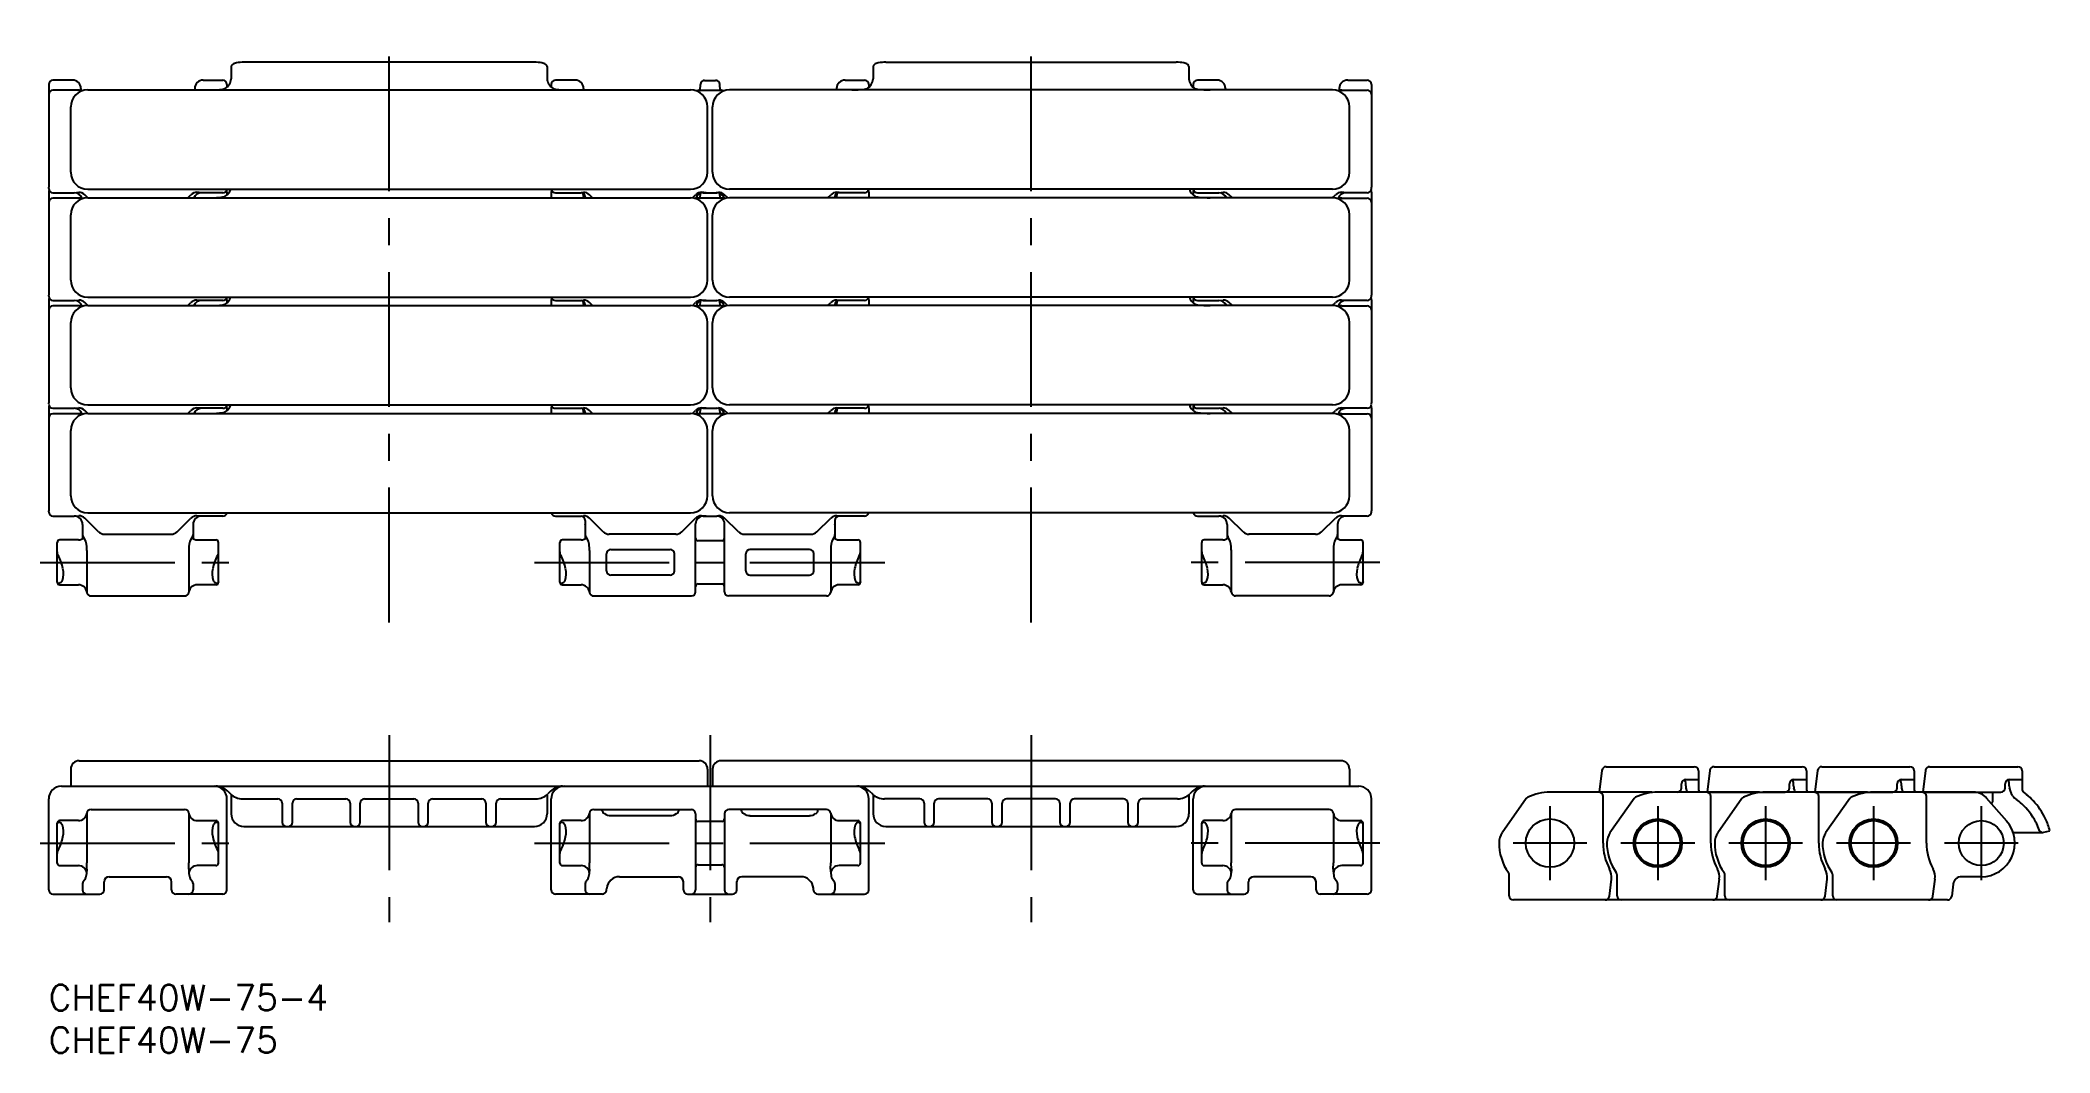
# Model space of a CAD drawing. Extents: x -1 to 236, y -8 to 111.
import ezdxf

# ---------------------------------------------------------------- set-up
doc = ezdxf.new("R2010")
doc.units = 0
doc.header["$LTSCALE"] = 0.5
doc.linetypes.add('CENTER', pattern=[50.8, 31.75, -6.35, 6.35, -6.35])
doc.layers.get('0').update_dxf_attribs({"linetype": 'CONTINUOUS'})
for name, color, linetype in [('MSM_CENTER', 1, 'CENTER'), ('MSM_CONTINUOUS', 7, 'CONTINUOUS'), ('MSM_PART_NUMBER', 7, 'CONTINUOUS')]:
    doc.layers.add(name, color=color, linetype=linetype)
doc.styles.get("Standard").update_dxf_attribs({"font": 'txt.shx', "height": 3, "bigfont": 'bigfont.shx'})

# ---------------------------------------------------------------- blocks, each defined once
blk = doc.blocks.new('*U14')
at = {"layer": 'MSM_PART_NUMBER'}
blk.add_text('CHEF40W-75-4', height=3, dxfattribs=at).set_placement((0, -3))
blk = doc.blocks.new('*U15')
at = {"layer": 'MSM_PART_NUMBER'}
blk.add_text('CHEF40W-75', height=3, dxfattribs=at).set_placement((0, -8))

msp = doc.modelspace()

# ---------------------------------------------------------------- linework, layer by layer
at = {"color": 7, "linetype": 'CONTINUOUS'}
for p, q in [((59.2, 11.2), (59.2, 21.9)), ((96.6, 11.2), (96.6, 21.9)), ((60.2, 14.35), (60.2, 19.05)), ((62.7, 19.35), (60.5, 19.35)), ((73.2, 19.93), (66.2, 19.93)), ((76.2, 20.16), (76.2, 11.2)), ((79.3, 19.25), (76.5, 19.25)), ((79.6, 20.16), (79.6, 11.2)), ((82.6, 19.93), (89.6, 19.93)), ((93.1, 19.35), (95.3, 19.35)), ((95.6, 14.35), (95.6, 19.05)), ((60.5, 14.05), (62.7, 14.05)), ((67.23, 12.74), (74.15, 12.74)), ((74.75, 11.2), (74.75, 12.19)), ((76.5, 14.15), (79.3, 14.15)), ((81.05, 11.2), (81.05, 12.19)), ((88.57, 12.74), (81.65, 12.74)), ((95.3, 14.05), (93.1, 14.05)), ((65.22, 10.7), (59.7, 10.7)), ((65.71, 11.15), (65.74, 11.39)), ((90.09, 11.15), (90.06, 11.39)), ((90.58, 10.7), (96.1, 10.7))]:
    msp.add_line(p, q, dxfattribs=at)
for centre, radius, start, end in [((60.5, 19.05), 0.3, 90, 180), ((75.7, 20.16), 0.5, 0, 90), ((76.5, 19.55), 0.3, 180, 270), ((79.3, 19.55), 0.3, 270, 0), ((80.1, 20.16), 0.5, 90, 180), ((95.3, 19.05), 0.3, 0, 90), ((60.5, 14.35), 0.3, 180, 270), ((95.3, 14.35), 0.3, 270, 0), ((62.7, 13.05), 1, 3.9616, 90), ((67.23, 11.24), 1.5, 90, 174.3549), ((74.15, 12.14), 0.6, 0, 90), ((76.5, 13.85), 0.3, 90, 180), ((79.3, 13.85), 0.3, 0, 90), ((81.65, 12.14), 0.6, 90, 180), ((88.57, 11.24), 1.5, 5.6451, 90), ((93.1, 13.05), 1, 90, 176.0384), ((59.7, 11.2), 0.5, 180, 270), ((65.22, 11.2), 0.5, 270, 354.3549), ((90.58, 11.2), 0.5, 185.6451, 270), ((96.1, 11.2), 0.5, 270, 0)]:
    msp.add_arc(centre, radius, start, end, dxfattribs=at)
at = {"layer": 'MSM_CENTER'}
for p, q in [((40.1, 42.69), (40.1, 111.27)), ((115.7, 42.69), (115.7, 111.27)), ((-1, 49.77), (22, 49.77)), ((57.2, 49.77), (98.6, 49.77)), ((156.8, 49.77), (133.8, 49.77)), ((40.1, 29.4), (40.1, 7.37)), ((77.9, 29.4), (77.9, 7.37)), ((115.7, 29.4), (115.7, 7.37)), ((176.82, 21.05), (176.82, 12.35)), ((189.52, 21.05), (189.52, 12.35)), ((202.22, 21.05), (202.22, 12.35)), ((214.92, 21.05), (214.92, 12.35)), ((227.62, 21.05), (227.62, 12.35)), ((-1, 16.7), (22, 16.7)), ((57.2, 16.7), (98.6, 16.7)), ((156.8, 16.7), (133.8, 16.7)), ((181.17, 16.7), (172.47, 16.7)), ((193.87, 16.7), (185.17, 16.7)), ((206.57, 16.7), (197.87, 16.7)), ((219.27, 16.7), (210.57, 16.7)), ((231.97, 16.7), (223.27, 16.7))]:
    msp.add_line(p, q, dxfattribs=at)
at = {"layer": 'MSM_CONTINUOUS'}
for p, q in [((2.8, 106.57), (0.5, 106.57)), ((18.2, 106.57), (20.5, 106.57)), ((21.5, 108.16), (21.5, 106.71)), ((57.2, 108.67), (23, 108.67)), ((58.7, 108.16), (58.7, 106.71)), ((62, 106.57), (59.7, 106.57)), ((77.26, 106.54), (78.54, 106.54)), ((93.8, 106.57), (96.1, 106.57)), ((97.1, 108.16), (97.1, 106.71)), ((98.6, 108.67), (132.8, 108.67)), ((134.3, 108.16), (134.3, 106.71)), ((137.6, 106.57), (135.3, 106.57)), ((153, 106.57), (155.3, 106.57)), ((0, 106.07), (0, 93.95)), ((3.5, 105.37), (0.5, 105.37)), ((3.8, 105.57), (3.8, 105.32)), ((4.6, 105.41), (75.6, 105.41)), ((17.2, 105.57), (17.2, 105.41)), ((21, 106.07), (21, 105.73)), ((59.2, 106.07), (59.2, 105.73)), ((63, 105.57), (63, 105.41)), ((76.7, 105.37), (79.1, 105.37)), ((76.73, 105.37), (76.76, 106.06)), ((79.07, 105.37), (79.04, 106.06)), ((151.2, 105.41), (80.2, 105.41)), ((92.8, 105.57), (92.8, 105.41)), ((96.6, 106.07), (96.6, 105.73)), ((134.8, 106.07), (134.8, 105.73)), ((138.6, 105.57), (138.6, 105.41)), ((152, 105.57), (152, 105.32)), ((152.3, 105.37), (155.3, 105.37)), ((155.8, 106.07), (155.8, 93.95)), ((2.6, 95.71), (2.6, 103.41)), ((77.6, 95.71), (77.6, 103.41)), ((78.2, 95.71), (78.2, 103.41)), ((153.2, 95.71), (153.2, 103.41)), ((0, 93.82), (0, 93.95)), ((0, 93.37), (0, 81.25)), ((0.5, 93.31), (3, 93.31)), ((3.5, 92.67), (0.5, 92.67)), ((3, 93.31), (3.54, 93.36)), ((3.8, 92.87), (3.8, 92.62)), ((4.62, 92.71), (4.25, 93.07)), ((4.6, 93.71), (75.6, 93.71)), ((4.6, 92.71), (75.6, 92.71)), ((16.38, 92.71), (16.75, 93.07)), ((17.2, 92.87), (17.2, 92.71)), ((18, 93.31), (17.46, 93.36)), ((20.5, 93.31), (18, 93.31)), ((21, 93.37), (21, 93.03)), ((59.2, 93.37), (59.2, 92.71)), ((59.7, 93.31), (62.7, 93.31)), ((62.44, 93.31), (62.99, 93.36)), ((63, 92.87), (63, 92.71)), ((63.2, 92.81), (63.2, 92.71)), ((64.06, 92.71), (63.69, 93.07)), ((75.82, 92.7), (76.19, 93.07)), ((79.1, 92.67), (76.7, 92.67)), ((76.73, 92.67), (76.76, 93.24)), ((77.44, 93.31), (76.9, 93.36)), ((77.1, 93.31), (78.7, 93.31)), ((78.36, 93.31), (78.9, 93.36)), ((79.07, 92.67), (79.04, 93.24)), ((79.98, 92.7), (79.61, 93.07)), ((151.2, 93.71), (80.2, 93.71)), ((151.2, 92.71), (80.2, 92.71)), ((91.74, 92.71), (92.11, 93.07)), ((92.6, 92.81), (92.6, 92.71)), ((92.8, 92.87), (92.8, 92.71)), ((93.36, 93.31), (92.81, 93.36)), ((96.1, 93.31), (93.1, 93.31)), ((96.6, 93.37), (96.6, 92.71)), ((134.8, 93.37), (134.8, 93.03)), ((135.3, 93.31), (137.8, 93.31)), ((137.8, 93.31), (138.34, 93.36)), ((138.6, 92.87), (138.6, 92.71)), ((139.42, 92.71), (139.05, 93.07)), ((151.18, 92.71), (151.55, 93.07)), ((152, 92.87), (152, 92.62)), ((152.8, 93.31), (152.26, 93.36)), ((152.3, 92.67), (155.3, 92.67)), ((155.3, 93.31), (152.8, 93.31)), ((155.8, 93.82), (155.8, 93.95)), ((155.8, 93.37), (155.8, 81.25)), ((2.6, 83.01), (2.6, 90.71)), ((77.6, 83.01), (77.6, 90.71)), ((78.2, 83.01), (78.2, 90.71)), ((153.2, 83.01), (153.2, 90.71)), ((0, 81.12), (0, 81.25)), ((0, 80.67), (0, 68.55)), ((0.5, 80.61), (3, 80.61)), ((3, 80.61), (3.54, 80.66)), ((4.6, 81.01), (75.6, 81.01)), ((18, 80.61), (17.46, 80.66)), ((20.5, 80.61), (18, 80.61)), ((21, 80.67), (21, 80.33)), ((59.2, 80.67), (59.2, 80.01)), ((59.7, 80.61), (62.7, 80.61)), ((62.44, 80.61), (62.99, 80.66)), ((76.73, 79.97), (76.76, 80.54)), ((77.44, 80.61), (76.9, 80.66)), ((77.1, 80.61), (78.7, 80.61)), ((78.36, 80.61), (78.9, 80.66)), ((79.07, 79.97), (79.04, 80.54)), ((151.2, 81.01), (80.2, 81.01)), ((93.36, 80.61), (92.81, 80.66)), ((96.1, 80.61), (93.1, 80.61)), ((96.6, 80.67), (96.6, 80.01)), ((134.8, 80.67), (134.8, 80.33)), ((135.3, 80.61), (137.8, 80.61)), ((137.8, 80.61), (138.34, 80.66)), ((152.8, 80.61), (152.26, 80.66)), ((155.3, 80.61), (152.8, 80.61)), ((155.8, 81.12), (155.8, 81.25)), ((155.8, 80.67), (155.8, 68.55)), ((3.5, 79.97), (0.5, 79.97)), ((3.8, 80.17), (3.8, 79.92)), ((4.62, 80.01), (4.25, 80.37)), ((4.6, 80.01), (75.6, 80.01)), ((16.38, 80.01), (16.75, 80.37)), ((17.2, 80.17), (17.2, 80.01)), ((63, 80.17), (63, 80.01)), ((63.2, 80.11), (63.2, 80.01)), ((64.06, 80.01), (63.69, 80.37)), ((75.82, 80), (76.19, 80.37)), ((79.1, 79.97), (76.7, 79.97)), ((79.98, 80), (79.61, 80.37)), ((151.2, 80.01), (80.2, 80.01)), ((91.74, 80.01), (92.11, 80.37)), ((92.6, 80.11), (92.6, 80.01)), ((92.8, 80.17), (92.8, 80.01)), ((138.6, 80.17), (138.6, 80.01)), ((139.42, 80.01), (139.05, 80.37)), ((151.18, 80.01), (151.55, 80.37)), ((152, 80.17), (152, 79.92)), ((152.3, 79.97), (155.3, 79.97)), ((2.6, 70.31), (2.6, 78.01)), ((77.6, 70.31), (77.6, 78.01)), ((78.2, 70.31), (78.2, 78.01)), ((153.2, 70.31), (153.2, 78.01)), ((0, 68.42), (0, 68.55)), ((0, 67.97), (0, 55.85)), ((0.5, 67.91), (3, 67.91)), ((3.5, 67.27), (0.5, 67.27)), ((3, 67.91), (3.54, 67.96)), ((3.8, 67.47), (3.8, 67.22)), ((4.62, 67.31), (4.25, 67.67)), ((4.6, 68.31), (75.6, 68.31)), ((4.6, 67.31), (75.6, 67.31)), ((16.38, 67.31), (16.75, 67.67)), ((17.2, 67.47), (17.2, 67.31)), ((18, 67.91), (17.46, 67.96)), ((20.5, 67.91), (18, 67.91)), ((21, 67.97), (21, 67.63)), ((59.2, 67.97), (59.2, 67.31)), ((59.7, 67.91), (62.7, 67.91)), ((62.44, 67.91), (62.99, 67.96)), ((63, 67.47), (63, 67.31)), ((63.2, 67.41), (63.2, 67.31)), ((64.06, 67.31), (63.69, 67.67)), ((75.82, 67.3), (76.19, 67.67)), ((79.1, 67.27), (76.7, 67.27)), ((76.73, 67.27), (76.76, 67.84)), ((77.44, 67.91), (76.9, 67.96)), ((77.1, 67.91), (78.7, 67.91)), ((78.36, 67.91), (78.9, 67.96)), ((79.07, 67.27), (79.04, 67.84)), ((79.98, 67.3), (79.61, 67.67)), ((151.2, 68.31), (80.2, 68.31)), ((151.2, 67.31), (80.2, 67.31)), ((91.74, 67.31), (92.11, 67.67)), ((92.6, 67.41), (92.6, 67.31)), ((92.8, 67.47), (92.8, 67.31)), ((93.36, 67.91), (92.81, 67.96)), ((96.1, 67.91), (93.1, 67.91)), ((96.6, 67.97), (96.6, 67.31)), ((134.8, 67.97), (134.8, 67.63)), ((135.3, 67.91), (137.8, 67.91)), ((137.8, 67.91), (138.34, 67.96)), ((138.6, 67.47), (138.6, 67.31)), ((139.42, 67.31), (139.05, 67.67)), ((151.18, 67.31), (151.55, 67.67)), ((152, 67.47), (152, 67.22)), ((152.8, 67.91), (152.26, 67.96)), ((152.3, 67.27), (155.3, 67.27)), ((155.3, 67.91), (152.8, 67.91)), ((155.8, 68.42), (155.8, 68.55)), ((155.8, 67.97), (155.8, 55.85)), ((2.6, 57.61), (2.6, 65.31)), ((77.6, 57.61), (77.6, 65.31)), ((78.2, 57.61), (78.2, 65.31)), ((153.2, 57.61), (153.2, 65.31)), ((0, 55.72), (0, 55.85)), ((0.5, 55.21), (3, 55.21)), ((3, 55.21), (3.54, 55.26)), ((5.88, 53.37), (4.25, 54.97)), ((4.6, 55.61), (75.6, 55.61)), ((15.12, 53.37), (16.75, 54.97)), ((18, 55.21), (17.46, 55.26)), ((20.5, 55.21), (18, 55.21)), ((59.7, 55.21), (62.7, 55.21)), ((62.44, 55.21), (62.99, 55.26)), ((63.2, 54.71), (63.2, 52.55)), ((65.32, 53.37), (63.69, 54.97)), ((74.56, 53.37), (76.19, 54.97)), ((77.44, 55.21), (76.9, 55.26)), ((77.1, 55.21), (78.7, 55.21)), ((78.36, 55.21), (78.9, 55.26)), ((81.24, 53.37), (79.61, 54.97)), ((151.2, 55.61), (80.2, 55.61)), ((90.48, 53.37), (92.11, 54.97)), ((92.6, 54.71), (92.6, 52.55)), ((93.36, 55.21), (92.81, 55.26)), ((96.1, 55.21), (93.1, 55.21)), ((135.3, 55.21), (137.8, 55.21)), ((137.8, 55.21), (138.34, 55.26)), ((140.68, 53.37), (139.05, 54.97)), ((149.92, 53.37), (151.55, 54.97)), ((152.8, 55.21), (152.26, 55.26)), ((155.3, 55.21), (152.8, 55.21)), ((155.8, 55.72), (155.8, 55.85)), ((1, 47.42), (1, 52.12)), ((3.5, 52.42), (1.3, 52.42)), ((4, 54.21), (4, 52.55)), ((6.58, 53.08), (14.43, 53.08)), ((17, 54.21), (17, 52.55)), ((17.5, 52.42), (19.7, 52.42)), ((20, 47.42), (20, 52.12)), ((60.2, 47.42), (60.2, 52.12)), ((62.7, 52.42), (60.5, 52.42)), ((63.2, 54.24), (63.2, 54.26)), ((73.86, 53.08), (66.02, 53.08)), ((76.2, 46.31), (76.2, 54.31)), ((79.3, 52.32), (76.5, 52.32)), ((79.6, 46.31), (79.6, 54.31)), ((81.94, 53.08), (89.78, 53.08)), ((92.6, 54.24), (92.6, 54.26)), ((93.1, 52.42), (95.3, 52.42)), ((95.6, 47.42), (95.6, 52.12)), ((135.8, 47.42), (135.8, 52.12)), ((138.3, 52.42), (136.1, 52.42)), ((138.8, 54.21), (138.8, 52.55)), ((149.22, 53.08), (141.37, 53.08)), ((151.8, 54.21), (151.8, 52.55)), ((152.3, 52.42), (154.5, 52.42)), ((154.8, 47.42), (154.8, 52.12)), ((4.49, 51.17), (4.49, 46.25)), ((16.51, 51.17), (16.51, 46.25)), ((63.69, 51.17), (63.69, 46.25)), ((65.7, 48.77), (65.7, 50.77)), ((66.2, 51.27), (73.2, 51.27)), ((73.7, 48.77), (73.7, 50.77)), ((82.1, 48.77), (82.1, 50.77)), ((89.6, 51.27), (82.6, 51.27)), ((90.1, 48.77), (90.1, 50.77)), ((92.11, 51.17), (92.11, 46.25)), ((139.29, 51.17), (139.29, 46.25)), ((151.31, 51.17), (151.31, 46.25)), ((1, 47.47), (1, 47.44)), ((20, 47.47), (20, 47.44)), ((60.2, 47.47), (60.2, 47.44)), ((73.2, 48.27), (66.2, 48.27)), ((82.6, 48.27), (89.6, 48.27)), ((95.6, 47.47), (95.6, 47.44)), ((135.8, 47.47), (135.8, 47.44)), ((154.8, 47.47), (154.8, 47.44)), ((1.3, 47.12), (3.5, 47.12)), ((4.99, 45.81), (16.01, 45.81)), ((19.7, 47.12), (17.5, 47.12)), ((60.5, 47.12), (62.7, 47.12)), ((64.19, 45.81), (75.7, 45.81)), ((76.5, 47.22), (79.3, 47.22)), ((91.61, 45.81), (80.1, 45.81)), ((95.3, 47.12), (93.1, 47.12)), ((136.1, 47.12), (138.3, 47.12)), ((150.81, 45.81), (139.79, 45.81)), ((154.5, 47.12), (152.3, 47.12)), ((3.6, 26.4), (76.6, 26.4)), ((152.2, 26.4), (79.2, 26.4)), ((2.6, 25.4), (2.6, 23.4)), ((77.6, 25.4), (77.6, 23.4)), ((78.2, 25.4), (78.2, 23.4)), ((153.2, 25.4), (153.2, 23.4)), ((182.94, 25.26), (182.62, 22.7)), ((183.44, 25.7), (193.82, 25.7)), ((192.32, 23.2), (192.32, 23.7)), ((192.82, 24.2), (194.32, 24.2)), ((192.82, 23.46), (192.82, 23.7)), ((194.32, 25.2), (194.32, 23.09)), ((195.64, 25.26), (195.32, 22.7)), ((196.14, 25.7), (206.52, 25.7)), ((205.02, 23.2), (205.02, 23.7)), ((205.52, 24.2), (207.02, 24.2)), ((205.52, 23.46), (205.52, 23.7)), ((207.02, 25.2), (207.02, 23.09)), ((208.34, 25.26), (208.02, 22.7)), ((208.84, 25.7), (219.22, 25.7)), ((217.72, 23.2), (217.72, 23.7)), ((218.22, 24.2), (219.72, 24.2)), ((218.22, 23.46), (218.22, 23.7)), ((219.72, 25.2), (219.72, 23.09)), ((221.04, 25.26), (220.72, 22.7)), ((221.54, 25.7), (231.92, 25.7)), ((230.42, 23.2), (230.42, 23.7)), ((230.92, 24.2), (232.42, 24.2)), ((230.92, 23.46), (230.92, 23.7)), ((232.42, 25.2), (232.42, 23.09)), ((0, 11.2), (0, 21.9)), ((1.5, 23.4), (154.3, 23.4)), ((21, 11.2), (21, 21.9)), ((21.09, 22.81), (21.41, 22.49)), ((21.5, 22.4), (21.5, 20.16)), ((22.83, 21.9), (27, 21.9)), ((27.5, 21.4), (27.5, 19.16)), ((28.7, 19.16), (28.7, 21.4)), ((29.2, 21.9), (35, 21.9)), ((35.5, 21.4), (35.5, 19.16)), ((36.7, 19.16), (36.7, 21.4)), ((37.2, 21.9), (43, 21.9)), ((43.5, 21.4), (43.5, 19.16)), ((44.7, 19.16), (44.7, 21.4)), ((45.2, 21.9), (51, 21.9)), ((51.5, 21.4), (51.5, 19.16)), ((52.7, 19.16), (52.7, 21.4)), ((53.2, 21.9), (57.37, 21.9)), ((58.7, 22.4), (58.7, 20.16)), ((59.11, 22.81), (58.79, 22.49)), ((96.69, 22.81), (97.01, 22.49)), ((97.1, 22.4), (97.1, 20.16)), ((102.6, 21.9), (98.43, 21.9)), ((103.1, 21.4), (103.1, 19.16)), ((104.3, 19.16), (104.3, 21.4)), ((110.6, 21.9), (104.8, 21.9)), ((111.1, 21.4), (111.1, 19.16)), ((112.3, 19.16), (112.3, 21.4)), ((118.6, 21.9), (112.8, 21.9)), ((119.1, 21.4), (119.1, 19.16)), ((120.3, 19.16), (120.3, 21.4)), ((126.6, 21.9), (120.8, 21.9)), ((127.1, 21.4), (127.1, 19.16)), ((128.3, 19.16), (128.3, 21.4)), ((132.97, 21.9), (128.8, 21.9)), ((134.3, 22.4), (134.3, 20.16)), ((134.71, 22.81), (134.39, 22.49)), ((134.8, 11.2), (134.8, 21.9)), ((155.8, 11.2), (155.8, 21.9)), ((174.02, 21.94), (171.19, 17.89)), ((188.64, 22.7), (176.82, 22.7)), ((183.07, 16.7), (183.07, 22.2)), ((186.72, 21.94), (183.89, 17.89)), ((201.34, 22.7), (189.52, 22.7)), ((194.51, 22.7), (194.51, 22.7)), ((195.32, 22.7), (204.52, 22.7)), ((195.77, 16.7), (195.77, 22.2)), ((199.42, 21.94), (196.59, 17.89)), ((214.04, 22.7), (202.22, 22.7)), ((207.21, 22.7), (207.21, 22.7)), ((208.02, 22.7), (217.22, 22.7)), ((208.47, 16.7), (208.47, 22.2)), ((212.12, 21.94), (209.29, 17.89)), ((226.74, 22.7), (214.92, 22.7)), ((219.91, 22.7), (219.91, 22.7)), ((220.72, 22.7), (229.92, 22.7)), ((221.17, 16.7), (221.17, 22.2)), ((227.67, 22.47), (227.67, 22.7)), ((230.61, 19.3), (228.25, 22.01)), ((228.97, 21.7), (228.97, 22.7)), ((232.61, 22.7), (232.99, 22.39)), ((1, 14.35), (1, 19.05)), ((1, 19), (1, 19.02)), ((3.5, 19.35), (1.3, 19.35)), ((4.49, 20.22), (4.49, 14.39)), ((4.99, 20.66), (16.01, 20.66)), ((16.51, 20.22), (16.51, 14.39)), ((17.5, 19.35), (19.7, 19.35)), ((20, 14.35), (20, 19.05)), ((20, 19), (20, 19.02)), ((60.2, 19), (60.2, 19.02)), ((63.69, 20.22), (63.69, 14.39)), ((64.19, 20.66), (75.7, 20.66)), ((65.2, 20.49), (65.2, 20.66)), ((74.2, 20.49), (74.2, 20.66)), ((91.61, 20.66), (80.1, 20.66)), ((81.6, 20.49), (81.6, 20.66)), ((90.6, 20.49), (90.6, 20.66)), ((92.11, 20.22), (92.11, 14.39)), ((95.6, 19), (95.6, 19.02)), ((135.8, 14.35), (135.8, 19.05)), ((135.8, 19), (135.8, 19.02)), ((138.3, 19.35), (136.1, 19.35)), ((139.29, 20.22), (139.29, 14.39)), ((150.81, 20.66), (139.79, 20.66)), ((151.31, 20.22), (151.31, 14.39)), ((152.3, 19.35), (154.5, 19.35)), ((154.8, 14.35), (154.8, 19.05)), ((154.8, 19), (154.8, 19.02)), ((234.03, 19.17), (234.41, 18.27)), ((23, 18.66), (57.2, 18.66)), ((98.6, 18.66), (132.8, 18.66)), ((231.38, 17.96), (234.87, 17.96)), ((235, 17.98), (235.69, 18.16)), ((4.5, 13.62), (4.49, 14.39)), ((16.5, 13.62), (16.51, 14.39)), ((63.7, 13.62), (63.69, 14.39)), ((92.1, 13.62), (92.11, 14.39)), ((139.3, 13.62), (139.29, 14.39)), ((151.3, 13.62), (151.31, 14.39)), ((1.3, 14.05), (3.5, 14.05)), ((4, 11.95), (4, 11.2)), ((4.5, 13.62), (4.51, 13.41)), ((6.52, 11.2), (6.52, 12.14)), ((7.12, 12.74), (13.87, 12.74)), ((14.47, 11.2), (14.47, 12.14)), ((16.5, 13.62), (16.49, 13.41)), ((17, 11.95), (17, 11.2)), ((19.7, 14.05), (17.5, 14.05)), ((63.2, 11.95), (63.2, 11.2)), ((63.7, 13.62), (63.71, 13.41)), ((92.1, 13.62), (92.09, 13.41)), ((92.6, 11.95), (92.6, 11.2)), ((136.1, 14.05), (138.3, 14.05)), ((138.8, 11.95), (138.8, 11.2)), ((139.3, 13.62), (139.31, 13.41)), ((141.32, 11.2), (141.32, 12.14)), ((148.67, 12.74), (141.92, 12.74)), ((149.27, 11.2), (149.27, 12.14)), ((151.3, 13.62), (151.29, 13.41)), ((151.8, 11.95), (151.8, 11.2)), ((154.5, 14.05), (152.3, 14.05)), ((172.02, 10.5), (172.02, 12.94)), ((183.82, 10.44), (184.07, 12.46)), ((184.72, 10.5), (184.72, 12.94)), ((196.52, 10.44), (196.77, 12.46)), ((197.42, 10.5), (197.42, 12.94)), ((209.22, 10.44), (209.47, 12.46)), ((210.12, 10.5), (210.12, 12.94)), ((221.92, 10.44), (222.17, 12.46)), ((224.31, 11.86), (224.14, 10.44)), ((227.62, 12.74), (225.3, 12.74)), ((0.5, 10.7), (6.02, 10.7)), ((20.5, 10.7), (14.97, 10.7)), ((75.25, 10.7), (80.55, 10.7)), ((135.3, 10.7), (140.82, 10.7)), ((155.3, 10.7), (149.77, 10.7)), ((223.64, 10), (172.52, 10))]:
    msp.add_line(p, q, dxfattribs=at)
at = {"layer": 'MSM_CONTINUOUS', "color": 4}
for points in [[(192.85, 23.11, 0), (192.85, 23.11, 0), (192.85, 23.11, 0), (192.85, 23.11, 0), (192.85, 23.11, 0), (192.85, 23.11, 0), (192.85, 23.11, 0), (192.85, 23.11, 0), (192.85, 23.11, 0), (192.85, 23.11, 0), (192.85, 23.11, 0), (192.85, 23.11, 0), (192.85, 23.11, 0), (192.85, 23.11, 0), (192.85, 23.11, 0), (192.85, 23.11, 0), (192.85, 23.11, 0), (192.85, 23.11, 0), (192.85, 23.11, 0), (192.85, 23.11, 0), (192.85, 23.11, 0), (192.85, 23.11, 0), (192.85, 23.11, 0), (192.85, 23.11, 0), (192.85, 23.11, 0), (192.85, 23.11, 0), (192.85, 23.11, 0), (192.85, 23.11, 0), (192.85, 23.11, 0), (192.85, 23.11, 0), (192.85, 23.11, 0), (192.85, 23.11, 0), (192.85, 23.11, 0), (192.85, 23.11, 0), (192.85, 23.11, 0), (192.85, 23.11, 0), (192.85, 23.11, 0), (192.85, 23.11, 0), (192.85, 23.11, 0), (192.85, 23.11, 0), (192.85, 23.11, 0), (192.85, 23.11, 0), (192.85, 23.11, 0), (192.85, 23.11, 0), (192.85, 23.11, 0), (192.85, 23.11, 0), (192.85, 23.11, 0), (192.85, 23.12, 0), (192.85, 23.12, 0), (192.85, 23.12, 0), (192.85, 23.12, 0), (192.85, 23.12, 0), (192.85, 23.12, 0), (192.85, 23.12, 0), (192.85, 23.12, 0), (192.85, 23.12, 0), (192.85, 23.12, 0), (192.85, 23.12, 0), (192.85, 23.12, 0), (192.85, 23.12, 0), (192.85, 23.12, 0), (192.85, 23.12, 0), (192.85, 23.12, 0), (192.85, 23.12, 0), (192.85, 23.12, 0), (192.85, 23.12, 0), (192.85, 23.12, 0), (192.85, 23.12, 0), (192.85, 23.12, 0), (192.85, 23.12, 0), (192.85, 23.12, 0), (192.85, 23.12, 0), (192.85, 23.12, 0), (192.85, 23.12, 0), (192.85, 23.12, 0), (192.85, 23.12, 0), (192.85, 23.12, 0), (192.85, 23.12, 0), (192.85, 23.12, 0), (192.85, 23.12, 0), (192.85, 23.12, 0), (192.85, 23.12, 0), (192.85, 23.12, 0), (192.85, 23.12, 0), (192.85, 23.12, 0), (192.85, 23.12, 0), (192.85, 23.12, 0), (192.85, 23.12, 0), (192.85, 23.12, 0), (192.85, 23.12, 0), (192.85, 23.12, 0), (192.85, 23.12, 0), (192.85, 23.12, 0), (192.85, 23.12, 0), (192.85, 23.12, 0), (192.85, 23.12, 0), (192.85, 23.12, 0), (192.85, 23.12, 0), (192.85, 23.12, 0), (192.85, 23.12, 0), (192.85, 23.12, 0), (192.85, 23.12, 0), (192.85, 23.12, 0), (192.85, 23.12, 0), (192.85, 23.12, 0), (192.85, 23.12, 0), (192.85, 23.12, 0), (192.85, 23.12, 0), (192.85, 23.12, 0), (192.85, 23.12, 0), (192.85, 23.12, 0), (192.85, 23.12, 0), (192.85, 23.12, 0), (192.85, 23.12, 0), (192.85, 23.12, 0), (192.85, 23.12, 0), (192.85, 23.12, 0), (192.85, 23.12, 0), (192.85, 23.12, 0), (192.85, 23.12, 0), (192.85, 23.13, 0), (192.85, 23.13, 0), (192.85, 23.13, 0), (192.85, 23.13, 0), (192.85, 23.13, 0), (192.85, 23.13, 0), (192.85, 23.13, 0), (192.85, 23.13, 0), (192.85, 23.13, 0), (192.85, 23.13, 0), (192.85, 23.13, 0), (192.85, 23.13, 0), (192.85, 23.13, 0), (192.85, 23.13, 0), (192.85, 23.13, 0), (192.85, 23.13, 0), (192.85, 23.13, 0), (192.85, 23.13, 0), (192.85, 23.13, 0), (192.85, 23.13, 0), (192.85, 23.13, 0), (192.85, 23.13, 0), (192.85, 23.13, 0), (192.85, 23.13, 0), (192.85, 23.13, 0), (192.85, 23.13, 0), (192.85, 23.13, 0), (192.85, 23.13, 0), (192.85, 23.13, 0), (192.85, 23.13, 0), (192.85, 23.13, 0), (192.85, 23.14, 0), (192.85, 23.14, 0), (192.85, 23.14, 0), (192.85, 23.14, 0), (192.85, 23.14, 0), (192.85, 23.14, 0), (192.85, 23.14, 0), (192.85, 23.14, 0), (192.85, 23.14, 0)], [(205.56, 23.11, 0), (205.56, 23.11, 0), (205.56, 23.11, 0), (205.56, 23.11, 0), (205.56, 23.11, 0), (205.56, 23.11, 0), (205.56, 23.11, 0), (205.56, 23.11, 0), (205.56, 23.11, 0), (205.56, 23.11, 0), (205.56, 23.11, 0), (205.56, 23.11, 0), (205.56, 23.11, 0), (205.56, 23.11, 0), (205.56, 23.11, 0), (205.56, 23.11, 0), (205.56, 23.11, 0), (205.56, 23.11, 0), (205.56, 23.11, 0), (205.56, 23.11, 0), (205.56, 23.11, 0), (205.56, 23.11, 0), (205.56, 23.11, 0), (205.56, 23.11, 0), (205.56, 23.11, 0), (205.56, 23.11, 0), (205.56, 23.11, 0), (205.56, 23.11, 0), (205.56, 23.11, 0), (205.56, 23.11, 0), (205.56, 23.11, 0), (205.56, 23.11, 0), (205.56, 23.11, 0), (205.56, 23.11, 0), (205.56, 23.11, 0), (205.56, 23.11, 0), (205.56, 23.11, 0), (205.56, 23.11, 0), (205.56, 23.11, 0), (205.56, 23.11, 0), (205.56, 23.11, 0), (205.56, 23.11, 0), (205.56, 23.11, 0), (205.56, 23.11, 0), (205.56, 23.11, 0), (205.56, 23.11, 0), (205.55, 23.11, 0), (205.55, 23.12, 0), (205.55, 23.12, 0), (205.55, 23.12, 0), (205.55, 23.12, 0), (205.55, 23.12, 0), (205.55, 23.12, 0), (205.55, 23.12, 0), (205.55, 23.12, 0), (205.55, 23.12, 0), (205.55, 23.12, 0), (205.55, 23.12, 0), (205.55, 23.12, 0), (205.55, 23.12, 0), (205.55, 23.12, 0), (205.55, 23.12, 0), (205.55, 23.12, 0), (205.55, 23.12, 0), (205.55, 23.12, 0), (205.55, 23.12, 0), (205.55, 23.12, 0), (205.55, 23.12, 0), (205.55, 23.12, 0), (205.55, 23.12, 0), (205.55, 23.12, 0), (205.55, 23.12, 0), (205.55, 23.12, 0), (205.55, 23.12, 0), (205.55, 23.12, 0), (205.55, 23.12, 0), (205.55, 23.12, 0), (205.55, 23.12, 0), (205.55, 23.12, 0), (205.55, 23.12, 0), (205.55, 23.12, 0), (205.55, 23.12, 0), (205.55, 23.12, 0), (205.55, 23.12, 0), (205.55, 23.12, 0), (205.55, 23.12, 0), (205.55, 23.12, 0), (205.55, 23.12, 0), (205.55, 23.12, 0), (205.55, 23.12, 0), (205.55, 23.12, 0), (205.55, 23.12, 0), (205.55, 23.12, 0), (205.55, 23.12, 0), (205.55, 23.12, 0), (205.55, 23.12, 0), (205.55, 23.12, 0), (205.55, 23.12, 0), (205.55, 23.12, 0), (205.55, 23.12, 0), (205.55, 23.12, 0), (205.55, 23.12, 0), (205.55, 23.12, 0), (205.55, 23.12, 0), (205.55, 23.12, 0), (205.55, 23.12, 0), (205.55, 23.12, 0), (205.55, 23.12, 0), (205.55, 23.12, 0), (205.55, 23.12, 0), (205.55, 23.12, 0), (205.55, 23.12, 0), (205.55, 23.12, 0), (205.55, 23.12, 0), (205.55, 23.12, 0), (205.55, 23.12, 0), (205.55, 23.12, 0), (205.55, 23.12, 0), (205.55, 23.12, 0), (205.55, 23.12, 0), (205.55, 23.13, 0), (205.55, 23.13, 0), (205.55, 23.13, 0), (205.55, 23.13, 0), (205.55, 23.13, 0), (205.55, 23.13, 0), (205.55, 23.13, 0), (205.55, 23.13, 0), (205.55, 23.13, 0), (205.55, 23.13, 0), (205.55, 23.13, 0), (205.55, 23.13, 0), (205.55, 23.13, 0), (205.55, 23.13, 0), (205.55, 23.13, 0), (205.55, 23.13, 0), (205.55, 23.13, 0), (205.55, 23.13, 0), (205.55, 23.13, 0), (205.55, 23.13, 0), (205.55, 23.13, 0), (205.55, 23.13, 0), (205.55, 23.13, 0), (205.55, 23.13, 0), (205.55, 23.13, 0), (205.55, 23.13, 0), (205.55, 23.13, 0), (205.55, 23.13, 0), (205.55, 23.13, 0), (205.55, 23.13, 0), (205.55, 23.13, 0), (205.55, 23.14, 0), (205.55, 23.14, 0), (205.55, 23.14, 0), (205.55, 23.14, 0), (205.55, 23.14, 0), (205.55, 23.14, 0), (205.55, 23.14, 0), (205.55, 23.14, 0), (205.55, 23.14, 0)], [(218.25, 23.11, 0), (218.25, 23.11, 0), (218.25, 23.11, 0), (218.25, 23.11, 0), (218.25, 23.11, 0), (218.25, 23.11, 0), (218.25, 23.11, 0), (218.25, 23.11, 0), (218.25, 23.11, 0), (218.25, 23.11, 0), (218.25, 23.11, 0), (218.25, 23.11, 0), (218.25, 23.11, 0), (218.25, 23.11, 0), (218.25, 23.11, 0), (218.25, 23.11, 0), (218.25, 23.11, 0), (218.25, 23.11, 0), (218.25, 23.11, 0), (218.25, 23.11, 0), (218.25, 23.11, 0), (218.25, 23.11, 0), (218.25, 23.11, 0), (218.25, 23.11, 0), (218.25, 23.11, 0), (218.25, 23.11, 0), (218.25, 23.11, 0), (218.25, 23.11, 0), (218.25, 23.11, 0), (218.25, 23.11, 0), (218.25, 23.11, 0), (218.25, 23.11, 0), (218.25, 23.11, 0), (218.25, 23.11, 0), (218.25, 23.11, 0), (218.25, 23.11, 0), (218.25, 23.11, 0), (218.25, 23.11, 0), (218.25, 23.11, 0), (218.25, 23.11, 0), (218.25, 23.11, 0), (218.25, 23.11, 0), (218.25, 23.11, 0), (218.25, 23.11, 0), (218.25, 23.11, 0), (218.25, 23.11, 0), (218.25, 23.11, 0), (218.25, 23.12, 0), (218.25, 23.12, 0), (218.25, 23.12, 0), (218.25, 23.12, 0), (218.25, 23.12, 0), (218.25, 23.12, 0), (218.25, 23.12, 0), (218.25, 23.12, 0), (218.25, 23.12, 0), (218.25, 23.12, 0), (218.25, 23.12, 0), (218.25, 23.12, 0), (218.25, 23.12, 0), (218.25, 23.12, 0), (218.25, 23.12, 0), (218.25, 23.12, 0), (218.25, 23.12, 0), (218.25, 23.12, 0), (218.25, 23.12, 0), (218.25, 23.12, 0), (218.25, 23.12, 0), (218.25, 23.12, 0), (218.25, 23.12, 0), (218.25, 23.12, 0), (218.25, 23.12, 0), (218.25, 23.12, 0), (218.25, 23.12, 0), (218.25, 23.12, 0), (218.25, 23.12, 0), (218.25, 23.12, 0), (218.25, 23.12, 0), (218.25, 23.12, 0), (218.25, 23.12, 0), (218.25, 23.12, 0), (218.25, 23.12, 0), (218.25, 23.12, 0), (218.25, 23.12, 0), (218.25, 23.12, 0), (218.25, 23.12, 0), (218.25, 23.12, 0), (218.25, 23.12, 0), (218.25, 23.12, 0), (218.25, 23.12, 0), (218.25, 23.12, 0), (218.25, 23.12, 0), (218.25, 23.12, 0), (218.25, 23.12, 0), (218.25, 23.12, 0), (218.25, 23.12, 0), (218.25, 23.12, 0), (218.25, 23.12, 0), (218.25, 23.12, 0), (218.25, 23.12, 0), (218.25, 23.12, 0), (218.25, 23.12, 0), (218.25, 23.12, 0), (218.25, 23.12, 0), (218.25, 23.12, 0), (218.25, 23.12, 0), (218.25, 23.12, 0), (218.25, 23.12, 0), (218.25, 23.12, 0), (218.25, 23.12, 0), (218.25, 23.12, 0), (218.25, 23.12, 0), (218.25, 23.12, 0), (218.25, 23.12, 0), (218.25, 23.12, 0), (218.25, 23.12, 0), (218.25, 23.12, 0), (218.25, 23.12, 0), (218.25, 23.12, 0), (218.25, 23.12, 0), (218.25, 23.13, 0), (218.25, 23.13, 0), (218.25, 23.13, 0), (218.25, 23.13, 0), (218.25, 23.13, 0), (218.25, 23.13, 0), (218.25, 23.13, 0), (218.25, 23.13, 0), (218.25, 23.13, 0), (218.25, 23.13, 0), (218.25, 23.13, 0), (218.25, 23.13, 0), (218.25, 23.13, 0), (218.25, 23.13, 0), (218.25, 23.13, 0), (218.25, 23.13, 0), (218.25, 23.13, 0), (218.25, 23.13, 0), (218.25, 23.13, 0), (218.25, 23.13, 0), (218.25, 23.13, 0), (218.25, 23.13, 0), (218.25, 23.13, 0), (218.25, 23.13, 0), (218.25, 23.13, 0), (218.25, 23.13, 0), (218.25, 23.13, 0), (218.25, 23.13, 0), (218.25, 23.13, 0), (218.25, 23.13, 0), (218.25, 23.13, 0), (218.25, 23.14, 0), (218.25, 23.14, 0), (218.25, 23.14, 0), (218.25, 23.14, 0), (218.25, 23.14, 0), (218.25, 23.14, 0), (218.25, 23.14, 0), (218.25, 23.14, 0), (218.25, 23.14, 0)], [(230.96, 23.11, 0), (230.96, 23.11, 0), (230.96, 23.11, 0), (230.96, 23.11, 0), (230.96, 23.11, 0), (230.96, 23.11, 0), (230.96, 23.11, 0), (230.96, 23.11, 0), (230.96, 23.11, 0), (230.96, 23.11, 0), (230.96, 23.11, 0), (230.96, 23.11, 0), (230.96, 23.11, 0), (230.96, 23.11, 0), (230.96, 23.11, 0), (230.96, 23.11, 0), (230.96, 23.11, 0), (230.96, 23.11, 0), (230.96, 23.11, 0), (230.96, 23.11, 0), (230.96, 23.11, 0), (230.96, 23.11, 0), (230.96, 23.11, 0), (230.96, 23.11, 0), (230.96, 23.11, 0), (230.96, 23.11, 0), (230.96, 23.11, 0), (230.96, 23.11, 0), (230.96, 23.11, 0), (230.96, 23.11, 0), (230.96, 23.11, 0), (230.96, 23.11, 0), (230.96, 23.11, 0), (230.96, 23.11, 0), (230.96, 23.11, 0), (230.96, 23.11, 0), (230.96, 23.11, 0), (230.96, 23.11, 0), (230.96, 23.11, 0), (230.96, 23.11, 0), (230.96, 23.11, 0), (230.96, 23.11, 0), (230.96, 23.11, 0), (230.96, 23.11, 0), (230.96, 23.11, 0), (230.96, 23.11, 0), (230.95, 23.11, 0), (230.95, 23.12, 0), (230.95, 23.12, 0), (230.95, 23.12, 0), (230.95, 23.12, 0), (230.95, 23.12, 0), (230.95, 23.12, 0), (230.95, 23.12, 0), (230.95, 23.12, 0), (230.95, 23.12, 0), (230.95, 23.12, 0), (230.95, 23.12, 0), (230.95, 23.12, 0), (230.95, 23.12, 0), (230.95, 23.12, 0), (230.95, 23.12, 0), (230.95, 23.12, 0), (230.95, 23.12, 0), (230.95, 23.12, 0), (230.95, 23.12, 0), (230.95, 23.12, 0), (230.95, 23.12, 0), (230.95, 23.12, 0), (230.95, 23.12, 0), (230.95, 23.12, 0), (230.95, 23.12, 0), (230.95, 23.12, 0), (230.95, 23.12, 0), (230.95, 23.12, 0), (230.95, 23.12, 0), (230.95, 23.12, 0), (230.95, 23.12, 0), (230.95, 23.12, 0), (230.95, 23.12, 0), (230.95, 23.12, 0), (230.95, 23.12, 0), (230.95, 23.12, 0), (230.95, 23.12, 0), (230.95, 23.12, 0), (230.95, 23.12, 0), (230.95, 23.12, 0), (230.95, 23.12, 0), (230.95, 23.12, 0), (230.95, 23.12, 0), (230.95, 23.12, 0), (230.95, 23.12, 0), (230.95, 23.12, 0), (230.95, 23.12, 0), (230.95, 23.12, 0), (230.95, 23.12, 0), (230.95, 23.12, 0), (230.95, 23.12, 0), (230.95, 23.12, 0), (230.95, 23.12, 0), (230.95, 23.12, 0), (230.95, 23.12, 0), (230.95, 23.12, 0), (230.95, 23.12, 0), (230.95, 23.12, 0), (230.95, 23.12, 0), (230.95, 23.12, 0), (230.95, 23.12, 0), (230.95, 23.12, 0), (230.95, 23.12, 0), (230.95, 23.12, 0), (230.95, 23.12, 0), (230.95, 23.12, 0), (230.95, 23.12, 0), (230.95, 23.12, 0), (230.95, 23.12, 0), (230.95, 23.12, 0), (230.95, 23.12, 0), (230.95, 23.12, 0), (230.95, 23.12, 0), (230.95, 23.13, 0), (230.95, 23.13, 0), (230.95, 23.13, 0), (230.95, 23.13, 0), (230.95, 23.13, 0), (230.95, 23.13, 0), (230.95, 23.13, 0), (230.95, 23.13, 0), (230.95, 23.13, 0), (230.95, 23.13, 0), (230.95, 23.13, 0), (230.95, 23.13, 0), (230.95, 23.13, 0), (230.95, 23.13, 0), (230.95, 23.13, 0), (230.95, 23.13, 0), (230.95, 23.13, 0), (230.95, 23.13, 0), (230.95, 23.13, 0), (230.95, 23.13, 0), (230.95, 23.13, 0), (230.95, 23.13, 0), (230.95, 23.13, 0), (230.95, 23.13, 0), (230.95, 23.13, 0), (230.95, 23.13, 0), (230.95, 23.13, 0), (230.95, 23.13, 0), (230.95, 23.13, 0), (230.95, 23.13, 0), (230.95, 23.13, 0), (230.95, 23.14, 0), (230.95, 23.14, 0), (230.95, 23.14, 0), (230.95, 23.14, 0), (230.95, 23.14, 0), (230.95, 23.14, 0), (230.95, 23.14, 0), (230.95, 23.14, 0), (230.95, 23.14, 0)]]:
    msp.add_polyline3d(points, dxfattribs=at)
at = {"layer": 'MSM_CONTINUOUS'}
for centre, radius in [((176.82, 16.7), 2.85), ((189.52, 16.7), 2.85), ((189.52, 16.7), 2.65), ((202.22, 16.7), 2.85), ((202.22, 16.7), 2.65), ((214.92, 16.7), 2.85), ((214.92, 16.7), 2.65), ((227.62, 16.7), 2.65)]:
    msp.add_circle(centre, radius, dxfattribs=at)
for centre, radius, start, end in [((0.5, 106.07), 0.5, 90, 180), ((2.8, 105.57), 1, 0, 90), ((18.2, 105.57), 1, 90, 180), ((20.5, 106.07), 0.5, 0, 90), ((20.09, 106.81), 1.41, 299.7342, 355.8076), ((21.82, 108.14), 0.317, 123.0986, 177.964), ((22.32, 107.39), 1.22, 99.8347, 123.4298), ((22.95, 104.26), 4.42, 89.3833, 101.0169), ((57.25, 104.26), 4.42, 78.9831, 90.6167), ((57.88, 107.39), 1.22, 56.5702, 80.1653), ((58.38, 108.14), 0.317, 2.036, 56.9014), ((60.11, 106.81), 1.41, 184.1924, 240.2658), ((59.7, 106.07), 0.5, 90, 180), ((62, 105.57), 1, 0, 90), ((77.26, 106.04), 0.5, 90, 177.4656), ((78.54, 106.04), 0.5, 2.5344, 90), ((93.8, 105.57), 1, 90, 180), ((96.1, 106.07), 0.5, 0, 90), ((95.69, 106.81), 1.41, 299.7342, 355.8076), ((97.42, 108.14), 0.317, 123.0986, 177.964), ((97.92, 107.39), 1.22, 99.8347, 123.4298), ((98.55, 104.26), 4.42, 89.3833, 101.0169), ((132.85, 104.26), 4.42, 78.9831, 90.6167), ((133.48, 107.39), 1.22, 56.5702, 80.1653), ((133.98, 108.14), 0.317, 2.036, 56.9014), ((135.71, 106.81), 1.41, 184.1924, 240.2658), ((135.3, 106.07), 0.5, 90, 180), ((137.6, 105.57), 1, 0, 90), ((153, 105.57), 1, 90, 180), ((155.3, 106.07), 0.5, 0, 90), ((0.5, 104.87), 0.5, 90, 180), ((4.6, 103.41), 2, 90, 180), ((3.5, 104.37), 1, 66.3157, 90), ((19.19, 114.3), 8.89, 268.7532, 278.4514), ((20.4, 106.4), 0.901, 276.2865, 295.643), ((59.8, 106.4), 0.901, 244.357, 263.7135), ((61.01, 114.3), 8.89, 261.5486, 271.2468), ((75.6, 103.41), 2, 0, 90), ((76.7, 104.37), 1, 90, 113.6843), ((80.2, 103.41), 2, 90, 180), ((79.1, 104.37), 1, 66.3157, 90), ((94.79, 114.3), 8.89, 268.7532, 278.4514), ((96, 106.4), 0.901, 276.2865, 295.643), ((135.4, 106.4), 0.901, 244.357, 263.7135), ((136.61, 114.3), 8.89, 261.5486, 271.2468), ((151.2, 103.41), 2, 0, 90), ((152.3, 104.37), 1, 90, 113.6843), ((155.3, 104.87), 0.5, 0, 90), ((4.6, 95.71), 2, 180, 270), ((75.6, 95.71), 2, 270, 0), ((80.2, 95.71), 2, 180, 270), ((151.2, 95.71), 2, 270, 0), ((0.5, 93.81), 0.5, 180, 270), ((0.5, 93.37), 0.5, 153.7035, 180), ((0.5, 92.17), 0.5, 90, 180), ((4.6, 90.71), 2, 90, 180), ((3, 92.31), 1, 16.9316, 90), ((3.5, 91.67), 1, 66.3157, 90), ((3.54, 92.35), 1, 45.2891, 90.019), ((2.8, 92.87), 1, 0, 2.5405), ((17.46, 92.35), 1, 89.981, 134.7109), ((18, 92.31), 1, 90, 156.5762), ((18.2, 92.87), 1, 177.4595, 180), ((19.19, 101.6), 8.89, 268.7532, 278.4514), ((20.5, 93.81), 0.5, 270, 348.1738), ((20.4, 93.7), 0.901, 276.2865, 295.643), ((20.09, 94.11), 1.41, 299.7342, 343.3431), ((20.5, 93.37), 0.5, 0, 26.2965), ((59.7, 93.37), 0.5, 153.7034, 180), ((59.7, 93.81), 0.5, 191.8263, 270), ((62.7, 92.81), 0.5, 0, 90), ((62, 92.87), 1, 0, 23.0816), ((62.99, 92.35), 1, 45.2891, 90.019), ((75.6, 90.71), 2, 0, 90), ((76.9, 92.35), 1, 89.981, 134.7109), ((77.1, 92.41), 0.9, 90, 167.2708), ((76.7, 91.67), 1, 90, 113.6843), ((80.2, 90.71), 2, 90, 180), ((78.7, 92.41), 0.9, 12.7292, 90), ((78.9, 92.35), 1, 45.2891, 90.019), ((79.1, 91.67), 1, 66.3157, 90), ((92.81, 92.35), 1, 89.981, 134.7109), ((93.1, 92.81), 0.5, 90, 180), ((93.8, 92.87), 1, 156.9184, 180), ((96.1, 93.81), 0.5, 270, 348.1737), ((96.1, 93.37), 0.5, 0, 26.2966), ((135.71, 94.11), 1.41, 196.6569, 240.2658), ((135.3, 93.37), 0.5, 153.7035, 180), ((135.3, 93.81), 0.5, 191.8262, 270), ((135.4, 93.7), 0.901, 244.357, 263.7135), ((136.61, 101.6), 8.89, 261.5486, 271.2468), ((137.8, 92.31), 1, 23.4238, 90), ((138.34, 92.35), 1, 45.2891, 90.019), ((137.6, 92.87), 1, 0, 2.5405), ((151.2, 90.71), 2, 0, 90), ((152.26, 92.35), 1, 89.981, 134.7109), ((152.8, 92.31), 1, 90, 163.0684), ((152.3, 91.67), 1, 90, 113.6843), ((153, 92.87), 1, 177.4595, 180), ((155.3, 93.81), 0.5, 270, 0), ((155.3, 92.17), 0.5, 0, 90), ((155.3, 93.37), 0.5, 0, 26.2965), ((4.6, 83.01), 2, 180, 270), ((75.6, 83.01), 2, 270, 0), ((80.2, 83.01), 2, 180, 270), ((151.2, 83.01), 2, 270, 0), ((0.5, 81.11), 0.5, 180, 270), ((0.5, 80.67), 0.5, 153.7035, 180), ((3, 79.61), 1, 16.9316, 90), ((3.54, 79.65), 1, 45.2891, 90.019), ((17.46, 79.65), 1, 89.981, 134.7109), ((18, 79.61), 1, 90, 156.5762), ((20.5, 81.11), 0.5, 270, 348.1738), ((20.09, 81.41), 1.41, 299.7342, 343.3431), ((20.5, 80.67), 0.5, 0, 26.2965), ((59.7, 80.67), 0.5, 153.7034, 180), ((59.7, 81.11), 0.5, 191.8263, 270), ((62.7, 80.11), 0.5, 0, 90), ((62, 80.17), 1, 0, 23.0816), ((62.99, 79.65), 1, 45.2891, 90.019), ((76.9, 79.65), 1, 89.981, 134.7109), ((77.1, 79.71), 0.9, 90, 167.2708), ((78.7, 79.71), 0.9, 12.7292, 90), ((78.9, 79.65), 1, 45.2891, 90.019), ((92.81, 79.65), 1, 89.981, 134.7109), ((93.1, 80.11), 0.5, 90, 180), ((93.8, 80.17), 1, 156.9184, 180), ((96.1, 81.11), 0.5, 270, 348.1737), ((96.1, 80.67), 0.5, 0, 26.2966), ((135.71, 81.41), 1.41, 196.6569, 240.2658), ((135.3, 80.67), 0.5, 153.7035, 180), ((135.3, 81.11), 0.5, 191.8262, 270), ((137.8, 79.61), 1, 23.4238, 90), ((138.34, 79.65), 1, 45.2891, 90.019), ((152.26, 79.65), 1, 89.981, 134.7109), ((152.8, 79.61), 1, 90, 163.0684), ((155.3, 81.11), 0.5, 270, 0), ((155.3, 80.67), 0.5, 0, 26.2965), ((0.5, 79.47), 0.5, 90, 180), ((4.6, 78.01), 2, 90, 180), ((3.5, 78.97), 1, 66.3157, 90), ((2.8, 80.17), 1, 0, 2.5405), ((18.2, 80.17), 1, 177.4595, 180), ((19.19, 88.9), 8.89, 268.7532, 278.4514), ((20.4, 81), 0.901, 276.2865, 295.643), ((75.6, 78.01), 2, 0, 90), ((76.7, 78.97), 1, 90, 113.6843), ((80.2, 78.01), 2, 90, 180), ((79.1, 78.97), 1, 66.3157, 90), ((135.4, 81), 0.901, 244.357, 263.7135), ((136.61, 88.9), 8.89, 261.5486, 271.2468), ((137.6, 80.17), 1, 0, 2.5405), ((151.2, 78.01), 2, 0, 90), ((152.3, 78.97), 1, 90, 113.6843), ((153, 80.17), 1, 177.4595, 180), ((155.3, 79.47), 0.5, 0, 90), ((4.6, 70.31), 2, 180, 270), ((75.6, 70.31), 2, 270, 0), ((80.2, 70.31), 2, 180, 270), ((151.2, 70.31), 2, 270, 0), ((0.5, 68.41), 0.5, 180, 270), ((0.5, 67.97), 0.5, 153.7035, 180), ((0.5, 66.77), 0.5, 90, 180), ((4.6, 65.31), 2, 90, 180), ((3, 66.91), 1, 16.9316, 90), ((3.5, 66.27), 1, 66.3157, 90), ((3.54, 66.95), 1, 45.2891, 90.019), ((2.8, 67.47), 1, 0, 2.5405), ((17.46, 66.95), 1, 89.981, 134.7109), ((18, 66.91), 1, 90, 156.5762), ((18.2, 67.47), 1, 177.4595, 180), ((19.19, 76.2), 8.89, 268.7532, 278.4514), ((20.5, 68.41), 0.5, 270, 348.1738), ((20.4, 68.3), 0.901, 276.2865, 295.643), ((20.09, 68.71), 1.41, 299.7342, 343.3431), ((20.5, 67.97), 0.5, 0, 26.2965), ((59.7, 67.97), 0.5, 153.7034, 180), ((59.7, 68.41), 0.5, 191.8263, 270), ((62.7, 67.41), 0.5, 0, 90), ((62, 67.47), 1, 0, 23.0816), ((62.99, 66.95), 1, 45.2891, 90.019), ((75.6, 65.31), 2, 0, 90), ((76.9, 66.95), 1, 89.981, 134.7109), ((77.1, 67.01), 0.9, 90, 167.2708), ((76.7, 66.27), 1, 90, 113.6843), ((80.2, 65.31), 2, 90, 180), ((78.7, 67.01), 0.9, 12.7292, 90), ((78.9, 66.95), 1, 45.2891, 90.019), ((79.1, 66.27), 1, 66.3157, 90), ((92.81, 66.95), 1, 89.981, 134.7109), ((93.1, 67.41), 0.5, 90, 180), ((93.8, 67.47), 1, 156.9184, 180), ((96.1, 68.41), 0.5, 270, 348.1737), ((96.1, 67.97), 0.5, 0, 26.2966), ((135.71, 68.71), 1.41, 196.6569, 240.2658), ((135.3, 67.97), 0.5, 153.7035, 180), ((135.3, 68.41), 0.5, 191.8262, 270), ((135.4, 68.3), 0.901, 244.357, 263.7135), ((136.61, 76.2), 8.89, 261.5486, 271.2468), ((137.8, 66.91), 1, 23.4238, 90), ((138.34, 66.95), 1, 45.2891, 90.019), ((137.6, 67.47), 1, 0, 2.5405), ((151.2, 65.31), 2, 0, 90), ((152.26, 66.95), 1, 89.981, 134.7109), ((152.8, 66.91), 1, 90, 163.0684), ((152.3, 66.27), 1, 90, 113.6843), ((153, 67.47), 1, 177.4595, 180), ((155.3, 68.41), 0.5, 270, 0), ((155.3, 66.77), 0.5, 0, 90), ((155.3, 67.97), 0.5, 0, 26.2965), ((4.6, 57.61), 2, 180, 270), ((75.6, 57.61), 2, 270, 0), ((80.2, 57.61), 2, 180, 270), ((151.2, 57.61), 2, 270, 0), ((0.5, 55.71), 0.5, 180, 270), ((3, 54.21), 1, 0, 90), ((3.54, 54.25), 1, 45.2891, 90.019), ((17.46, 54.25), 1, 89.981, 134.7109), ((18, 54.21), 1, 90, 180), ((20.5, 55.71), 0.5, 270, 348.1738), ((59.7, 55.71), 0.5, 191.8263, 270), ((62.7, 54.71), 0.5, 0, 90), ((62.99, 54.25), 1, 45.2891, 90.019), ((76.9, 54.25), 1, 89.981, 134.7109), ((77.1, 54.31), 0.9, 90, 180), ((78.7, 54.31), 0.9, 0, 90), ((78.9, 54.25), 1, 45.2891, 90.019), ((92.81, 54.25), 1, 89.981, 134.7109), ((93.1, 54.71), 0.5, 90, 180), ((96.1, 55.71), 0.5, 270, 348.1737), ((135.3, 55.71), 0.5, 191.8262, 270), ((137.8, 54.21), 1, 0, 90), ((138.34, 54.25), 1, 45.2891, 90.019), ((152.26, 54.25), 1, 89.981, 134.7109), ((152.8, 54.21), 1, 90, 180), ((155.3, 55.71), 0.5, 270, 0), ((1.3, 52.12), 0.3, 90, 180), ((3.5, 53.42), 1, 270, 310.9391), ((4.5, 53.05), 0.5, 180, 214.3088), ((2.22, 51.5), 2.26, 2.9289, 34.3088), ((6.58, 54.08), 1, 225.5391, 270), ((14.42, 54.08), 1, 270, 314.4609), ((18.78, 51.5), 2.26, 145.6912, 177.0711), ((17.5, 53.42), 1, 229.0609, 270), ((16.5, 53.05), 0.5, 325.6912, 0), ((19.7, 52.12), 0.3, 0, 90), ((60.5, 52.12), 0.3, 90, 180), ((62.7, 53.42), 1, 270, 310.9768), ((63.7, 53.05), 0.5, 180, 214.3088), ((61.42, 51.5), 2.26, 2.9289, 34.3088), ((66.02, 54.08), 1, 225.5391, 270), ((73.86, 54.08), 1, 270, 314.4609), ((76.5, 52.62), 0.3, 180, 270), ((79.3, 52.62), 0.3, 270, 0), ((81.94, 54.08), 1, 225.5391, 270), ((89.78, 54.08), 1, 270, 314.4609), ((94.38, 51.5), 2.26, 145.6912, 177.0711), ((93.1, 53.42), 1, 229.0232, 270), ((92.1, 53.05), 0.5, 325.6912, 0), ((95.3, 52.12), 0.3, 0, 90), ((136.1, 52.12), 0.3, 90, 180), ((138.3, 53.42), 1, 270, 310.9391), ((139.3, 53.05), 0.5, 180, 214.3088), ((137.02, 51.5), 2.26, 2.9289, 34.3088), ((141.38, 54.08), 1, 225.5391, 270), ((149.22, 54.08), 1, 270, 314.4609), ((153.58, 51.5), 2.26, 145.6912, 177.0711), ((152.3, 53.42), 1, 229.0609, 270), ((151.3, 53.05), 0.5, 325.6912, 0), ((154.5, 52.12), 0.3, 0, 90), ((1.71, 51), 0.709, 180.0776, 190.8455), ((1.91, 51.04), 0.917, 191.1455, 211.9199), ((-3.99, 47.88), 5.78, 11.4201, 27.6213), ((-1657.88, -4.97), 1663.32, 1.93424, 1.94946), ((1678.88, -4.97), 1663.32, 178.05054, 178.06576), ((24.99, 47.88), 5.78, 152.3787, 168.5799), ((19.09, 51.04), 0.917, 328.0801, 348.8545), ((19.29, 51), 0.709, 349.1545, 359.9224), ((60.91, 51), 0.709, 180.0776, 190.8455), ((61.11, 51.04), 0.917, 191.1455, 211.9199), ((55.21, 47.88), 5.78, 11.4201, 27.6213), ((-1598.68, -4.97), 1663.32, 1.93424, 1.94946), ((66.2, 50.77), 0.5, 90, 180), ((73.2, 50.77), 0.5, 0, 90), ((82.6, 50.77), 0.5, 90, 180), ((89.6, 50.77), 0.5, 0, 90), ((1754.48, -4.97), 1663.32, 178.05054, 178.06576), ((100.59, 47.88), 5.78, 152.3787, 168.5799), ((94.69, 51.04), 0.917, 328.0801, 348.8545), ((94.89, 51), 0.709, 349.1545, 359.9224), ((136.51, 51), 0.709, 180.0776, 190.8455), ((136.71, 51.04), 0.917, 191.1455, 211.9199), ((130.81, 47.88), 5.78, 11.4201, 27.6213), ((-1523.08, -4.97), 1663.32, 1.93424, 1.94946), ((1813.68, -4.97), 1663.32, 178.05054, 178.06576), ((159.79, 47.88), 5.78, 152.3787, 168.5799), ((153.89, 51.04), 0.917, 328.0801, 348.8545), ((154.09, 51), 0.709, 349.1545, 359.9224), ((1.17, 47.5), 0.174, 200.6166, 258.9831), ((1.3, 47.42), 0.3, 180, 270), ((1.17, 47.79), 0.463, 265.0909, 296.5187), ((1.11, 47.87), 0.561, 298.9004, 335.6019), ((-0.67, 48.43), 2.42, 340.9484, 14.1805), ((21.67, 48.43), 2.42, 165.8195, 199.0516), ((19.89, 47.87), 0.561, 204.3981, 241.0996), ((19.83, 47.79), 0.463, 243.4813, 274.9091), ((19.7, 47.42), 0.3, 270, 0), ((19.83, 47.5), 0.174, 281.0169, 339.3834), ((60.37, 47.5), 0.174, 200.6166, 258.9831), ((60.5, 47.42), 0.3, 180, 270), ((60.37, 47.79), 0.463, 265.0909, 296.5187), ((60.31, 47.87), 0.561, 298.9004, 335.6019), ((58.53, 48.43), 2.42, 340.9484, 14.1805), ((66.2, 48.77), 0.5, 180, 270), ((73.2, 48.77), 0.5, 270, 0), ((82.6, 48.77), 0.5, 180, 270), ((89.6, 48.77), 0.5, 270, 0), ((97.27, 48.43), 2.42, 165.8195, 199.0516), ((95.49, 47.87), 0.561, 204.3981, 241.0996), ((95.43, 47.79), 0.463, 243.4813, 274.9091), ((95.3, 47.42), 0.3, 270, 0), ((95.43, 47.5), 0.174, 281.0169, 339.3834), ((135.97, 47.5), 0.174, 200.6166, 258.9831), ((136.1, 47.42), 0.3, 180, 270), ((135.97, 47.79), 0.463, 265.0909, 296.5187), ((135.91, 47.87), 0.561, 298.9004, 335.6019), ((134.13, 48.43), 2.42, 340.9484, 14.1805), ((156.47, 48.43), 2.42, 165.8195, 199.0516), ((154.69, 47.87), 0.561, 204.3981, 241.0996), ((154.63, 47.79), 0.463, 243.4813, 274.9091), ((154.5, 47.42), 0.3, 270, 0), ((154.63, 47.5), 0.174, 281.0169, 339.3834), ((3.5, 46.12), 1, 7.2774, 90), ((4.99, 46.31), 0.5, 187.2763, 270.0127), ((16.01, 46.31), 0.5, 269.9873, 352.7237), ((17.5, 46.12), 1, 90, 172.7226), ((62.7, 46.12), 1, 7.277, 90), ((64.19, 46.31), 0.5, 187.277, 270.0128), ((75.7, 46.31), 0.5, 270, 0), ((76.5, 46.92), 0.3, 90, 180), ((79.3, 46.92), 0.3, 0, 90), ((80.1, 46.31), 0.5, 180, 270), ((91.61, 46.31), 0.5, 269.9872, 352.723), ((93.1, 46.12), 1, 90, 172.723), ((138.3, 46.12), 1, 7.2774, 90), ((139.79, 46.31), 0.5, 187.2763, 270.0127), ((150.81, 46.31), 0.5, 269.9873, 352.7237), ((152.3, 46.12), 1, 90, 172.7226), ((3.6, 25.4), 1, 90, 180), ((76.6, 25.4), 1, 0, 90), ((79.2, 25.4), 1, 90, 180), ((152.2, 25.4), 1, 0, 90), ((183.44, 25.2), 0.5, 90, 173), ((192.82, 23.7), 0.5, 90, 180), ((192.32, 23.7), 0.5, 0, 60.3931), ((193.82, 25.2), 0.5, 0, 90), ((196.14, 25.2), 0.5, 90, 173), ((205.52, 23.7), 0.5, 90, 180), ((205.02, 23.7), 0.5, 0, 60.3931), ((206.52, 25.2), 0.5, 0, 90), ((208.84, 25.2), 0.5, 90, 173), ((218.22, 23.7), 0.5, 90, 180), ((217.72, 23.7), 0.5, 0, 60.3931), ((219.22, 25.2), 0.5, 0, 90), ((221.54, 25.2), 0.5, 90, 173), ((230.92, 23.7), 0.5, 90, 180), ((230.42, 23.7), 0.5, 0, 60.3931), ((231.92, 25.2), 0.5, 0, 90), ((1.5, 21.9), 1.5, 90, 180), ((19.5, 21.9), 1.5, 0, 90), ((19.67, 21.4), 2, 45, 90), ((22.83, 23.9), 2, 225, 270), ((27, 21.4), 0.5, 0, 90), ((29.2, 21.4), 0.5, 90, 180), ((35, 21.4), 0.5, 0, 90), ((37.2, 21.4), 0.5, 90, 180), ((43, 21.4), 0.5, 0, 90), ((45.2, 21.4), 0.5, 90, 180), ((51, 21.4), 0.5, 0, 90), ((53.2, 21.4), 0.5, 90, 180), ((57.37, 23.9), 2, 270, 315), ((60.53, 21.4), 2, 90, 135), ((60.7, 21.9), 1.5, 90, 180), ((95.1, 21.9), 1.5, 0, 90), ((95.27, 21.4), 2, 45, 90), ((98.43, 23.9), 2, 225, 270), ((102.6, 21.4), 0.5, 0, 90), ((104.8, 21.4), 0.5, 90, 180), ((110.6, 21.4), 0.5, 0, 90), ((112.8, 21.4), 0.5, 90, 180), ((118.6, 21.4), 0.5, 0, 90), ((120.8, 21.4), 0.5, 90, 180), ((126.6, 21.4), 0.5, 0, 90), ((128.8, 21.4), 0.5, 90, 180), ((132.97, 23.9), 2, 270, 315), ((136.13, 21.4), 2, 90, 135), ((136.3, 21.9), 1.5, 90, 180), ((154.3, 21.9), 1.5, 0, 90), ((174.43, 21.65), 0.5, 115.7771, 145), ((176.82, 16.7), 6, 90, 115.7771), ((182.57, 22.2), 0.5, 0, 90), ((187.13, 21.65), 0.5, 115.7771, 145), ((189.52, 16.7), 6, 90, 115.7771), ((188.64, 20.7), 2, 80.7437, 90), ((191.82, 23.2), 0.5, 270, 360), ((194.82, 23.46), 2, 180, 202.294), ((194.82, 23.09), 0.5, 180, 230.6707), ((195.27, 22.2), 0.5, 0, 90), ((199.83, 21.65), 0.5, 115.7771, 145), ((202.22, 16.7), 6, 90, 115.7771), ((201.34, 20.7), 2, 80.7437, 90), ((204.52, 23.2), 0.5, 270, 360), ((207.52, 23.46), 2, 180, 202.294), ((207.52, 23.09), 0.5, 180, 230.6707), ((207.97, 22.2), 0.5, 0, 90), ((212.53, 21.65), 0.5, 115.7771, 145), ((214.92, 16.7), 6, 90, 115.7771), ((214.04, 20.7), 2, 80.7437, 90), ((217.22, 23.2), 0.5, 270, 360), ((220.22, 23.46), 2, 180, 202.294), ((220.22, 23.09), 0.5, 180, 230.6707), ((220.67, 22.2), 0.5, 0, 90), ((226.74, 20.7), 2, 41, 90), ((228.47, 21.7), 0.5, 315.3819, 0), ((229.92, 23.2), 0.5, 270, 360), ((232.92, 23.46), 2, 180, 215.7101), ((232.9, 23.43), 1.97, 215.5476, 234.7657), ((223.67, 11.05), 13.48, 49.6787, 53.0922), ((227.62, 16), 7.15, 26.3077, 48.1675), ((232.92, 23.09), 0.5, 180, 230.6707), ((228.75, 17.11), 6.77, 42.6494, 51.4959), ((227.62, 16), 8.35, 25.3488, 43.05), ((1.3, 19.05), 0.3, 90, 180), ((1.17, 18.96), 0.174, 101.0169, 159.3834), ((1.17, 18.67), 0.463, 63.4813, 94.9091), ((1.11, 18.6), 0.561, 24.3981, 61.0996), ((3.5, 20.35), 1, 270, 352.723), ((4.99, 20.16), 0.5, 90, 172.723), ((16.01, 20.16), 0.5, 7.277, 90), ((17.5, 20.35), 1, 187.277, 270), ((19.89, 18.6), 0.561, 118.9004, 155.6019), ((19.83, 18.67), 0.463, 85.0909, 116.5187), ((19.7, 19.05), 0.3, 0, 90), ((19.83, 18.96), 0.174, 20.6166, 78.9831), ((23, 20.16), 1.5, 180, 270), ((28, 19.16), 0.5, 180, 270), ((28.2, 19.16), 0.5, 270, 0), ((36, 19.16), 0.5, 180, 270), ((36.2, 19.16), 0.5, 270, 0), ((44, 19.16), 0.5, 180, 270), ((44.2, 19.16), 0.5, 270, 0), ((52, 19.16), 0.5, 180, 270), ((52.2, 19.16), 0.5, 270, 0), ((57.2, 20.16), 1.5, 270, 0), ((60.37, 18.96), 0.174, 101.0169, 159.3834), ((60.37, 18.67), 0.463, 63.4813, 94.9091), ((60.31, 18.6), 0.561, 24.3981, 61.0996), ((62.7, 20.35), 1, 270, 352.723), ((64.19, 20.16), 0.5, 90, 172.723), ((65.45, 20.51), 0.254, 185.3286, 221.8889), ((65.96, 20.91), 0.899, 219.1746, 236.3032), ((66.18, 21.15), 1.21, 233.8336, 271.0236), ((73.22, 21.15), 1.21, 268.9764, 306.1664), ((73.44, 20.91), 0.899, 303.6968, 320.8254), ((73.95, 20.51), 0.254, 318.1111, 354.6714), ((81.85, 20.51), 0.254, 185.3286, 221.8889), ((82.36, 20.91), 0.899, 219.1746, 236.3032), ((82.58, 21.15), 1.21, 233.8336, 271.0236), ((89.62, 21.15), 1.21, 268.9764, 306.1664), ((89.84, 20.91), 0.899, 303.6968, 320.8254), ((90.35, 20.51), 0.254, 318.1111, 354.6714), ((91.61, 20.16), 0.5, 7.277, 90), ((93.1, 20.35), 1, 187.277, 270), ((95.49, 18.6), 0.561, 118.9004, 155.6019), ((95.43, 18.67), 0.463, 85.0909, 116.5187), ((95.43, 18.96), 0.174, 20.6166, 78.9831), ((98.6, 20.16), 1.5, 180, 270), ((103.6, 19.16), 0.5, 180, 270), ((103.8, 19.16), 0.5, 270, 0), ((111.6, 19.16), 0.5, 180, 270), ((111.8, 19.16), 0.5, 270, 0), ((119.6, 19.16), 0.5, 180, 270), ((119.8, 19.16), 0.5, 270, 0), ((127.6, 19.16), 0.5, 180, 270), ((127.8, 19.16), 0.5, 270, 0), ((132.8, 20.16), 1.5, 270, 0), ((136.1, 19.05), 0.3, 90, 180), ((135.97, 18.96), 0.174, 101.0169, 159.3834), ((135.97, 18.67), 0.463, 63.4813, 94.9091), ((135.91, 18.6), 0.561, 24.3981, 61.0996), ((138.3, 20.35), 1, 270, 352.723), ((139.79, 20.16), 0.5, 90, 172.723), ((150.81, 20.16), 0.5, 7.277, 90), ((152.3, 20.35), 1, 187.277, 270), ((154.69, 18.6), 0.561, 118.9004, 155.6019), ((154.63, 18.67), 0.463, 85.0909, 116.5187), ((154.5, 19.05), 0.3, 0, 90), ((154.63, 18.96), 0.174, 20.6166, 78.9831), ((227.62, 16.7), 3.96, 270, 41), ((227.63, 16), 8.35, 14.9999, 25.3489), ((-3.99, 18.59), 5.78, 332.3787, 348.5799), ((-0.67, 18.04), 2.42, 345.8195, 19.0516), ((21.67, 18.04), 2.42, 160.9484, 194.1805), ((24.99, 18.59), 5.78, 191.4201, 207.6213), ((55.21, 18.59), 5.78, 332.3787, 348.5799), ((58.53, 18.04), 2.42, 345.8195, 19.0516), ((97.27, 18.04), 2.42, 160.9484, 194.1805), ((100.59, 18.59), 5.78, 191.4201, 207.6213), ((130.81, 18.59), 5.78, 332.3787, 348.5799), ((134.13, 18.04), 2.42, 345.8195, 19.0516), ((156.47, 18.04), 2.42, 160.9484, 194.1805), ((159.79, 18.59), 5.78, 191.4201, 207.6213), ((176.82, 16.7), 6, 179.4115, 215.3746), ((172.83, 16.74), 2, 145, 179.4115), ((189.52, 16.7), 6.45, 180, 208.2573), ((189.52, 16.7), 6, 179.4115, 215.3746), ((185.53, 16.74), 2, 145, 179.4115), ((202.22, 16.7), 6.45, 180, 208.2573), ((202.22, 16.7), 6, 179.4115, 215.3746), ((198.23, 16.74), 2, 145, 179.4115), ((214.92, 16.7), 6.45, 180, 208.2573), ((214.92, 16.7), 6, 179.4115, 215.3746), ((210.93, 16.74), 2, 145, 179.4115), ((227.62, 16.7), 6.45, 180, 208.2573), ((234.87, 18.46), 0.5, 202.4637, 285), ((1.71, 15.47), 0.709, 169.1545, 179.9224), ((1.3, 14.35), 0.3, 180, 270), ((1.91, 15.42), 0.917, 148.0801, 168.8545), ((19.7, 14.35), 0.3, 270, 0), ((19.09, 15.42), 0.917, 11.1455, 31.9199), ((19.29, 15.47), 0.709, 0.0776, 10.8455), ((60.91, 15.47), 0.709, 169.1545, 179.9224), ((61.11, 15.42), 0.917, 148.0801, 168.8545), ((94.69, 15.42), 0.917, 11.1455, 31.9199), ((94.89, 15.47), 0.709, 0.0776, 10.8455), ((136.51, 15.47), 0.709, 169.1545, 179.9224), ((136.1, 14.35), 0.3, 180, 270), ((136.71, 15.42), 0.917, 148.0801, 168.8545), ((154.5, 14.35), 0.3, 270, 0), ((153.89, 15.42), 0.917, 11.1455, 31.9199), ((154.09, 15.47), 0.709, 0.0776, 10.8455), ((3.5, 13.05), 1, 6.3678, 90), ((4.5, 11.95), 0.5, 134.5552, 180), ((3.42, 13.05), 1.04, 314.5552, 345.7766), ((2.11, 13.41), 2.39, 345.1638, 359.9838), ((7.12, 12.14), 0.6, 90, 180), ((13.87, 12.14), 0.6, 0, 90), ((18.89, 13.41), 2.39, 180.0162, 194.8362), ((17.5, 13.05), 1, 90, 173.6322), ((17.58, 13.05), 1.04, 194.2234, 225.4448), ((16.5, 11.95), 0.5, 0, 45.4448), ((63.7, 11.95), 0.5, 134.5552, 180), ((62.62, 13.05), 1.04, 314.5552, 345.7766), ((61.31, 13.41), 2.39, 345.1638, 359.9838), ((94.49, 13.41), 2.39, 180.0162, 194.8362), ((93.18, 13.05), 1.04, 194.2234, 225.4448), ((92.1, 11.95), 0.5, 0, 45.4448), ((138.3, 13.05), 1, 6.3678, 90), ((139.3, 11.95), 0.5, 134.5552, 180), ((138.22, 13.05), 1.04, 314.5552, 345.7766), ((136.91, 13.41), 2.39, 345.1638, 359.9838), ((141.92, 12.14), 0.6, 90, 180), ((148.67, 12.14), 0.6, 0, 90), ((153.69, 13.41), 2.39, 180.0162, 194.8362), ((152.3, 13.05), 1, 90, 173.6322), ((152.38, 13.05), 1.04, 194.2234, 225.4448), ((151.3, 11.95), 0.5, 0, 45.4448), ((171.52, 12.94), 0.5, 0, 35.3746), ((182.08, 12.7), 2, 353, 28.2573), ((184.22, 12.94), 0.5, 0, 35.3746), ((194.78, 12.7), 2, 353, 28.2573), ((196.92, 12.94), 0.5, 0, 35.3746), ((207.48, 12.7), 2, 353, 28.2573), ((209.62, 12.94), 0.5, 0, 35.3746), ((220.18, 12.7), 2, 353, 28.2573), ((225.3, 11.74), 1, 90, 173), ((0.5, 11.2), 0.5, 180, 270), ((4.5, 11.2), 0.5, 180, 270), ((6.02, 11.2), 0.5, 270, 0), ((14.97, 11.2), 0.5, 180, 270), ((16.5, 11.2), 0.5, 270, 0), ((20.5, 11.2), 0.5, 270, 0), ((63.7, 11.2), 0.5, 180, 270), ((75.25, 11.2), 0.5, 180, 270), ((75.7, 11.2), 0.5, 270, 0), ((80.1, 11.2), 0.5, 180, 270), ((80.55, 11.2), 0.5, 270, 0), ((92.1, 11.2), 0.5, 270, 0), ((135.3, 11.2), 0.5, 180, 270), ((139.3, 11.2), 0.5, 180, 270), ((140.82, 11.2), 0.5, 270, 0), ((149.77, 11.2), 0.5, 180, 270), ((151.3, 11.2), 0.5, 270, 0), ((155.3, 11.2), 0.5, 270, 0), ((172.52, 10.5), 0.5, 180, 270), ((183.32, 10.5), 0.5, 270, 353), ((185.22, 10.5), 0.5, 180, 270), ((196.02, 10.5), 0.5, 270, 353), ((197.92, 10.5), 0.5, 180, 270), ((208.72, 10.5), 0.5, 270, 353), ((210.62, 10.5), 0.5, 180, 270), ((221.42, 10.5), 0.5, 270, 353), ((223.64, 10.5), 0.5, 270, 353)]:
    msp.add_arc(centre, radius, start, end, dxfattribs=at)

# ---------------------------------------------------------------- block references
for name in ['*U14', '*U15']:
    msp.add_blockref(name, (0, 0), dxfattribs=at)

doc.saveas('drawing.dxf')
